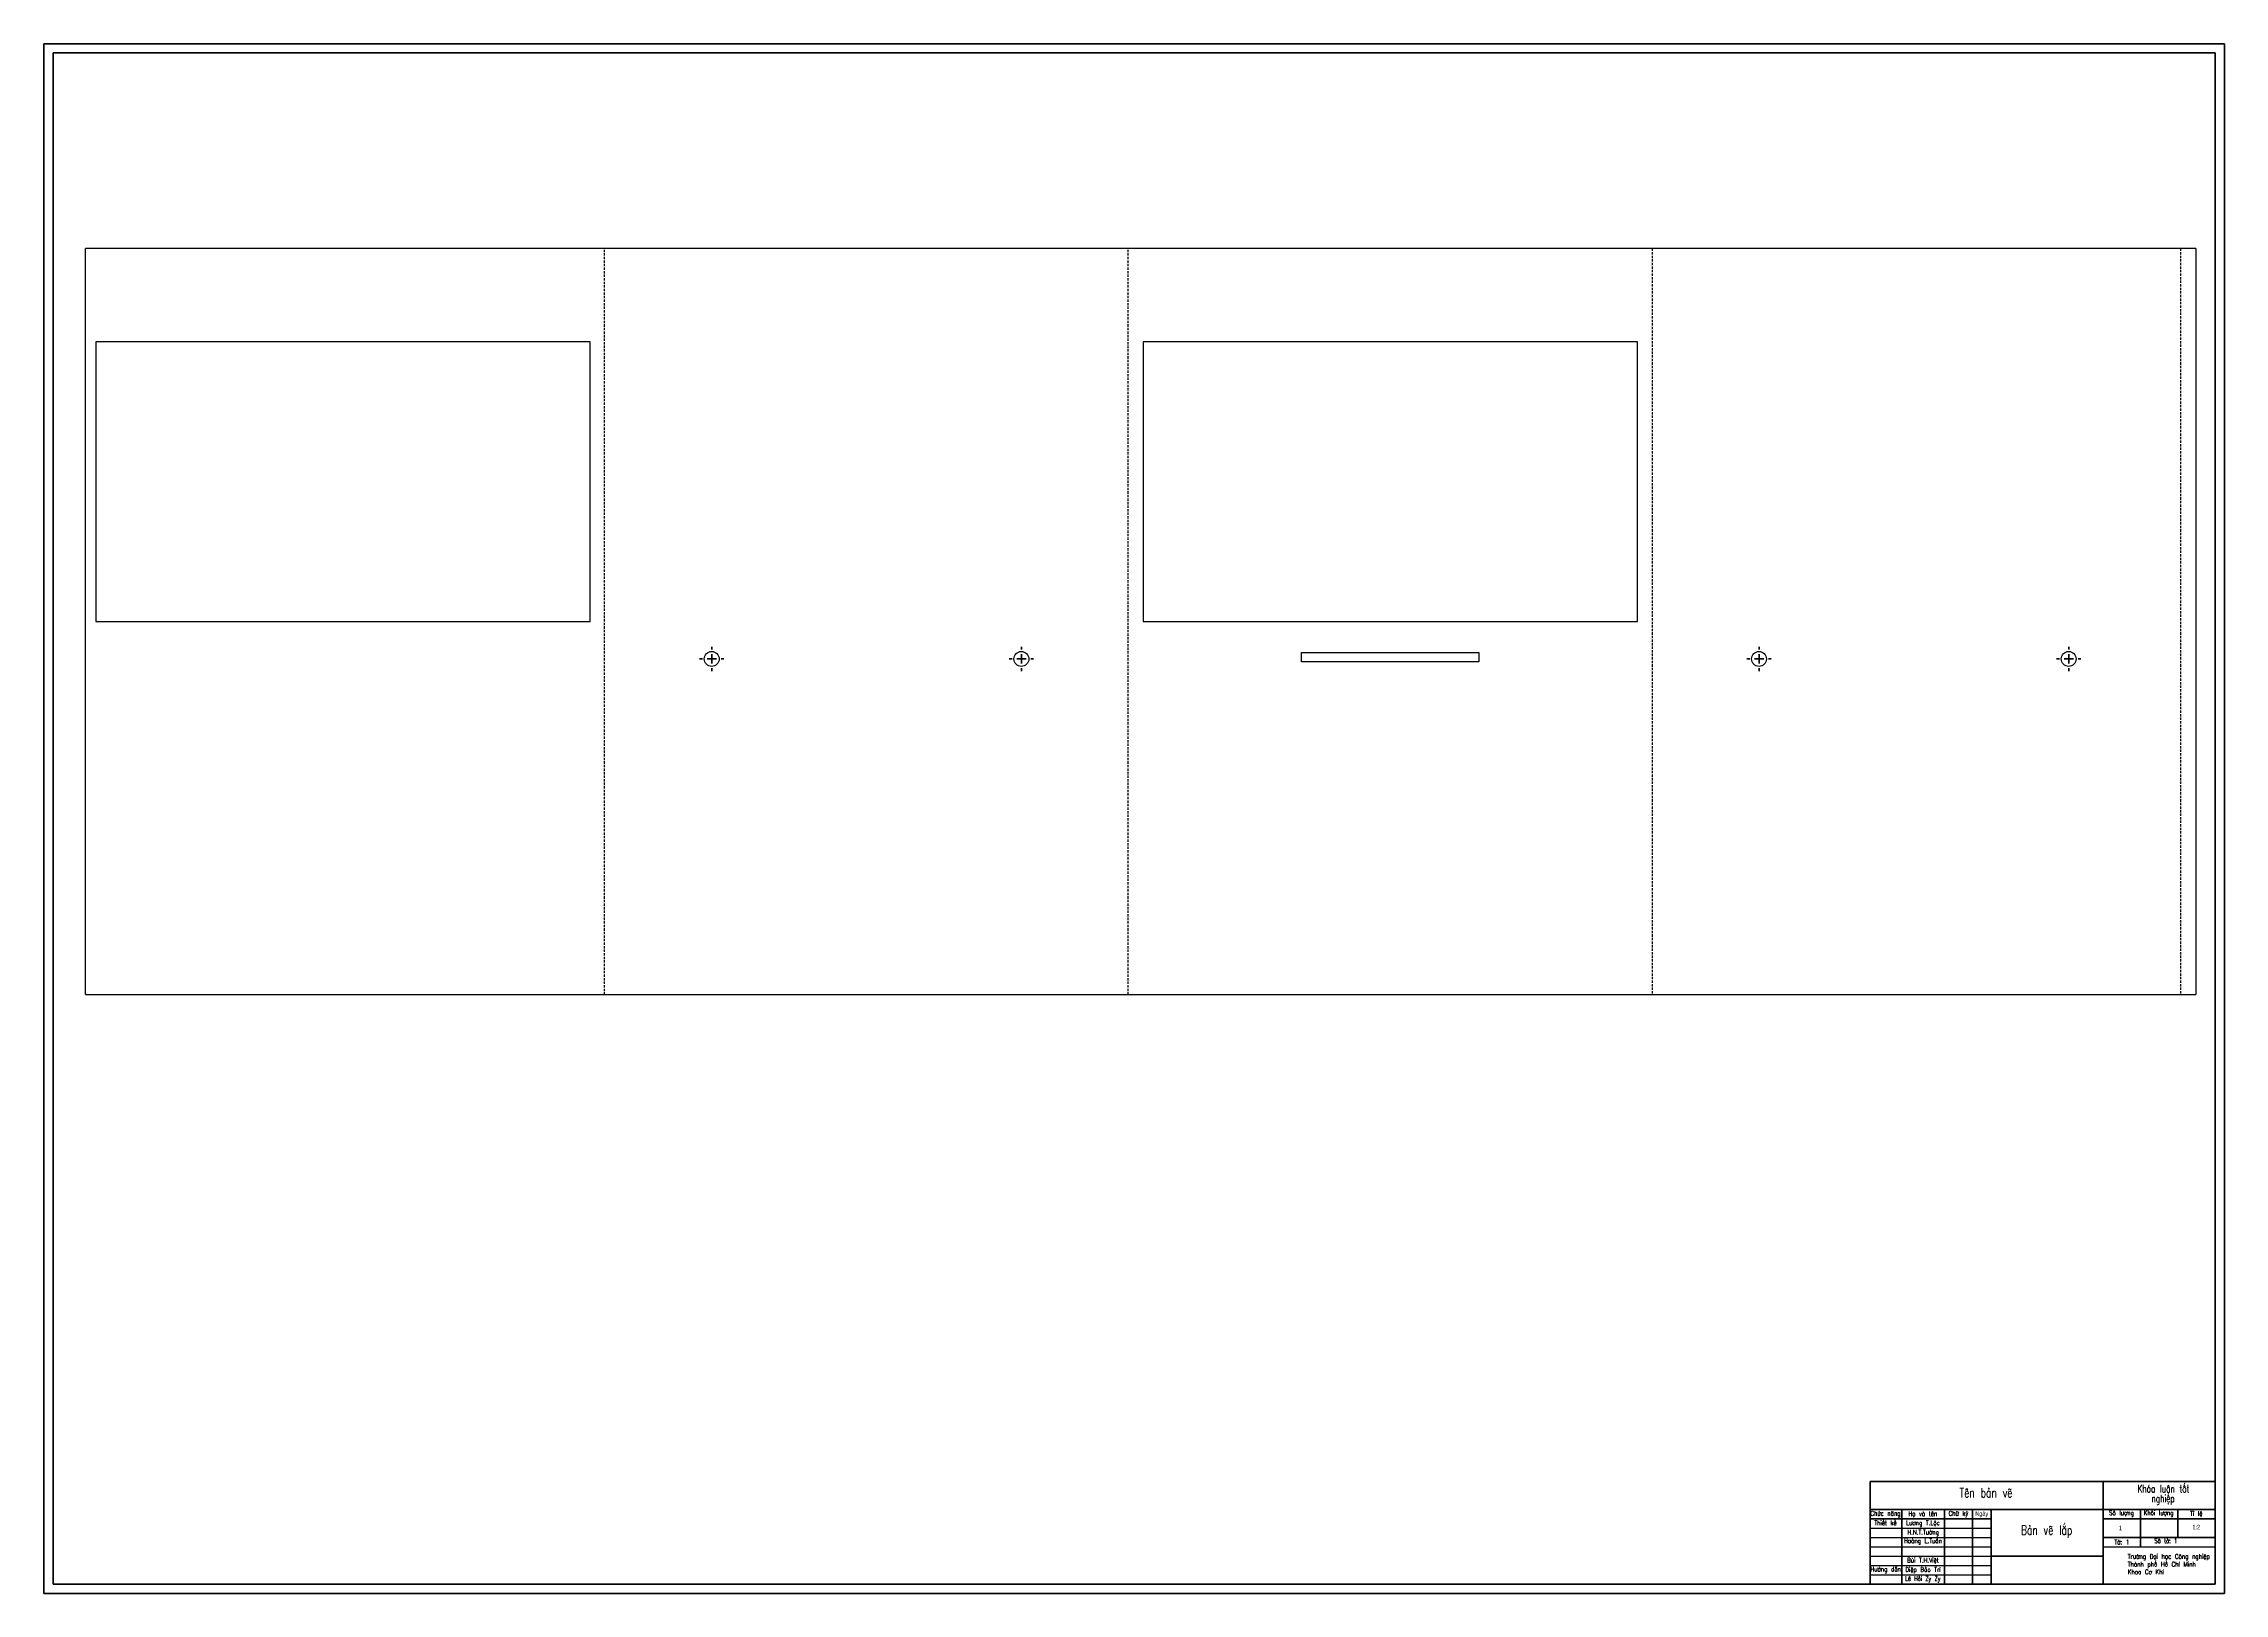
# Model space of a CAD drawing. Header units: millimetres. Extents: x 10 to 1179, y 5 to 836.
import ezdxf

# ---------------------------------------------------------------- set-up
doc = ezdxf.new("R2010")
doc.units = ezdxf.units.MM
doc.linetypes.add('HIDDEN', pattern=[1.905, 1.27, -0.635])
for name, color, linetype, lineweight in [('AM_0', 179, 'Continuous', 50), ('AM_5', 3, 'Continuous', 25), ('NET_DAM', 179, 'Continuous', 50), ('SLD-0', 179, 'Continuous', 50)]:
    doc.layers.add(name, color=color, linetype=linetype, lineweight=lineweight)
doc.styles.add('SLDTEXTSTYLE0', font='TXT', dxfattribs={"width": 0.710611, "bigfont": 'bigfont'})
doc.styles.add('SLDTEXTSTYLE1', font='TXT', dxfattribs={"width": 0.710611})
doc.styles.add('SLDTEXTSTYLE2', font='TXT', dxfattribs={"width": 0.657958, "bigfont": 'bigfont'})

# ---------------------------------------------------------------- blocks, each defined once
blk = doc.blocks.new('SW_CENTERMARKSYMBOL_0')
at = {"layer": 'SLD-0', "color": 0}
for p, q in [((-5, 0), (-6.5, 0)), ((0, 0), (-2.5, 0)), ((0, 5), (0, 6.5)), ((0, 0), (0, 2.5)), ((0, 0), (0, -2.5)), ((0, 0), (2.5, 0)), ((5, 0), (6.5, 0)), ((0, -5), (0, -6.5))]:
    blk.add_line(p, q, dxfattribs=at)
blk = doc.blocks.new('SW_CENTERMARKSYMBOL_1')
at = {"layer": 'SLD-0', "color": 0}
for p, q in [((-5, 0), (-6.5, 0)), ((0, 0), (-2.5, 0)), ((0, 5), (0, 6.5)), ((0, 0), (0, 2.5)), ((0, 0), (0, -2.5)), ((0, 0), (2.5, 0)), ((5, 0), (6.5, 0)), ((0, -5), (0, -6.5))]:
    blk.add_line(p, q, dxfattribs=at)
blk = doc.blocks.new('SW_CENTERMARKSYMBOL_2')
at = {"layer": 'SLD-0', "color": 0}
for p, q in [((-5, 0), (-6.5, 0)), ((0, 0), (-2.5, 0)), ((0, 5), (0, 6.5)), ((0, 0), (0, 2.5)), ((0, 0), (0, -2.5)), ((0, 0), (2.5, 0)), ((5, 0), (6.5, 0)), ((0, -5), (0, -6.5))]:
    blk.add_line(p, q, dxfattribs=at)
blk = doc.blocks.new('SW_CENTERMARKSYMBOL_3')
at = {"layer": 'SLD-0', "color": 0}
for p, q in [((-5, 0), (-6.5, 0)), ((0, 0), (-2.5, 0)), ((0, 5), (0, 6.5)), ((0, 0), (0, 2.5)), ((0, 0), (0, -2.5)), ((0, 0), (2.5, 0)), ((5, 0), (6.5, 0)), ((0, -5), (0, -6.5))]:
    blk.add_line(p, q, dxfattribs=at)

msp = doc.modelspace()

# ---------------------------------------------------------------- linework, layer by layer
at = {"color": 7, "linetype": 'Continuous', "lineweight": 25}
for p, q in [((32.4, 326.1), (32.4, 726.1)), ((1163.7, 726.1), (32.4, 726.1)), ((1163.7, 726.1), (1163.7, 326.1)), ((302.9, 676.1), (37.9, 676.1)), ((37.9, 676.1), (37.9, 526.1)), ((302.9, 526.1), (302.9, 676.1)), ((864.3, 676.1), (599.3, 676.1)), ((599.3, 676.1), (599.3, 526.1)), ((864.3, 526.1), (864.3, 676.1)), ((37.9, 526.1), (302.9, 526.1)), ((599.3, 526.1), (864.3, 526.1)), ((684.3, 509.6), (779.3, 509.6)), ((684.3, 504.6), (684.3, 509.6)), ((779.3, 504.6), (684.3, 504.6)), ((779.3, 509.6), (779.3, 504.6)), ((32.4, 326.1), (1163.7, 326.1))]:
    msp.add_line(p, q, dxfattribs=at)
at = {"color": 7, "linetype": 'HIDDEN'}
for p, q in [((310.7, 326.1), (310.7, 726.1)), ((591.4, 326.1), (591.4, 726.1)), ((872.2, 726.1), (872.2, 326.1)), ((1155.4, 726.1), (1155.4, 326.1))]:
    msp.add_line(p, q, dxfattribs=at)
at = {"color": 7, "linetype": 'Continuous', "lineweight": 25}
for centre in [(368.1, 506.1), (534.1, 506.1), (929.5, 506.1), (1095.5, 506.1)]:
    msp.add_circle(centre, 4, dxfattribs=at)
at = {"layer": 'AM_5'}
for p, q in [((989, 40), (1054, 40)), ((989, 35), (1054, 35)), ((989, 30), (1054, 30)), ((989, 25), (1054, 25)), ((1114, 30), (1174, 30)), ((989, 20), (1054, 20)), ((989, 15), (1054, 15))]:
    msp.add_line(p, q, dxfattribs=at)
at = {"layer": 'NET_DAM'}
for p, q in [((989, 10), (989, 65)), ((1114, 65), (1114, 10)), ((989, 50), (1174, 50)), ((989, 50), (1174, 50)), ((1006, 10), (1006, 50)), ((1029, 10), (1029, 50)), ((1044, 10), (1044, 50)), ((1054, 10), (1054, 50)), ((1134, 50), (1134, 30)), ((1154, 50), (1154, 35)), ((989, 45), (1054, 45)), ((1114, 45), (1174, 45)), ((1114, 45), (1174, 45)), ((1054, 25), (1114, 25)), ((1114, 35), (1174, 35))]:
    msp.add_line(p, q, dxfattribs=at)
at = {"layer": 'SLD-0'}
for p, q in [((10, 836), (1179, 836)), ((10, 5), (10, 836)), ((15, 10), (15, 831)), ((15, 831), (1174, 831)), ((1174, 831), (1174, 10)), ((1179, 836), (1179, 5)), ((989, 65), (1174, 65)), ((1174, 65), (1174, 50)), ((1174, 50), (1174, 45)), ((1174, 45), (1174, 40)), ((1174, 40), (1174, 35)), ((1174, 35), (1174, 30)), ((1174, 30), (1174, 25)), ((1174, 25), (1174, 20)), ((1174, 20), (1174, 15)), ((1174, 15), (1174, 10)), ((1179, 5), (10, 5)), ((1174, 10), (15, 10)), ((989, 10), (1006, 10)), ((1006, 10), (1029, 10)), ((1029, 10), (1044, 10)), ((1044, 10), (1054, 10)), ((1054, 10), (1114, 10)), ((1114, 10), (1134, 10)), ((1134, 10), (1154, 10)), ((1154, 10), (1174, 10))]:
    msp.add_line(p, q, dxfattribs=at)

# ---------------------------------------------------------------- block references
for name, p in [('SW_CENTERMARKSYMBOL_2', (368.1, 506.1)), ('SW_CENTERMARKSYMBOL_3', (534.1, 506.1)), ('SW_CENTERMARKSYMBOL_1', (929.5, 506.1)), ('SW_CENTERMARKSYMBOL_0', (1095.5, 506.1))]:
    msp.add_blockref(name, p, dxfattribs=at)

# ---------------------------------------------------------------- texts
at = {"layer": 'AM_0', "char_height": 2.5}
for s, insert, attachment_point, style in [('1', (1124, 41.4), 3, 'SLDTEXTSTYLE1'), ('Trường Đại học Công nghiệp', (1127.2, 26.1), 1, 'SLDTEXTSTYLE0'), ('Thành phố Hồ Chí Minh', (1127.2, 21.9), 1, 'SLDTEXTSTYLE0'), ('Khoa Cơ Khí', (1127.2, 17.8), 1, 'SLDTEXTSTYLE0')]:
    msp.add_mtext(s, dxfattribs=dict(at, insert=insert, attachment_point=attachment_point, style=style))
at = {"layer": 'NET_DAM', "attachment_point": 2}
for s, insert, char_height, style in [('Khóa luận tốt', (1146.3, 63.2), 4, 'SLDTEXTSTYLE0'), ('Chức năng', (997.3, 49.2), 2.5, 'SLDTEXTSTYLE0'), ('Họ và tên', (1017.3, 49), 2.5, 'SLDTEXTSTYLE0'), ('Chữ ký', (1036.4, 49.2), 2.5, 'SLDTEXTSTYLE0'), ('Ngày', (1048.9, 49.1), 2.5, 'SLDTEXTSTYLE1'), ('Số lượng', (1123.8, 49.5), 2.5, 'SLDTEXTSTYLE0'), ('Khối lượng', (1143.7, 49.5), 2.5, 'SLDTEXTSTYLE0'), ('nghiệp', (1146.1, 57.9), 4, 'SLDTEXTSTYLE0'), ('Tỉ lệ', (1163.9, 49.1), 2.5, 'SLDTEXTSTYLE0'), ('Thiết kế', (997.3, 44.1), 2.5, 'SLDTEXTSTYLE0'), ('Số tờ: 1', (1147.6, 34.5), 2.5, 'SLDTEXTSTYLE2'), ('1:2', (1163.9, 41.8), 2.5, 'SLDTEXTSTYLE1'), ('Tờ: 1', (1124, 33.8), 2.5, 'SLDTEXTSTYLE0'), ('Hướng dẫn', (997.4, 19.3), 2.5, 'SLDTEXTSTYLE0')]:
    msp.add_mtext(s, dxfattribs=dict(at, insert=insert, char_height=char_height, style=style))
at = {"layer": 'SLD-0', "attachment_point": 2}
for s, insert, char_height, style in [('Tên bản vẽ', (1051.2, 61.5), 5, 'SLDTEXTSTYLE0'), ('Hoàng L.Tuấn', (1017.4, 34.5), 2.5, 'SLDTEXTSTYLE0'), ('Lương T.Lộc', (1017.4, 44.1), 2.5, 'SLDTEXTSTYLE0'), ('H.N.T.Tường', (1017.5, 39.1), 2.5, 'SLDTEXTSTYLE0'), ('Bản vẽ lắp', (1083.7, 41.5), 5, 'SLDTEXTSTYLE0'), ('Bùi T.H.Việt', (1017.4, 24.1), 2.5, 'SLDTEXTSTYLE0'), ('Diệp Bảo Trí', (1017.4, 19.1), 2.5, 'SLDTEXTSTYLE0'), ('Lê Hải Zy Zy', (1017.3, 14.2), 2.5, 'SLDTEXTSTYLE2')]:
    msp.add_mtext(s, dxfattribs=dict(at, insert=insert, char_height=char_height, style=style))

doc.saveas('drawing.dxf')
